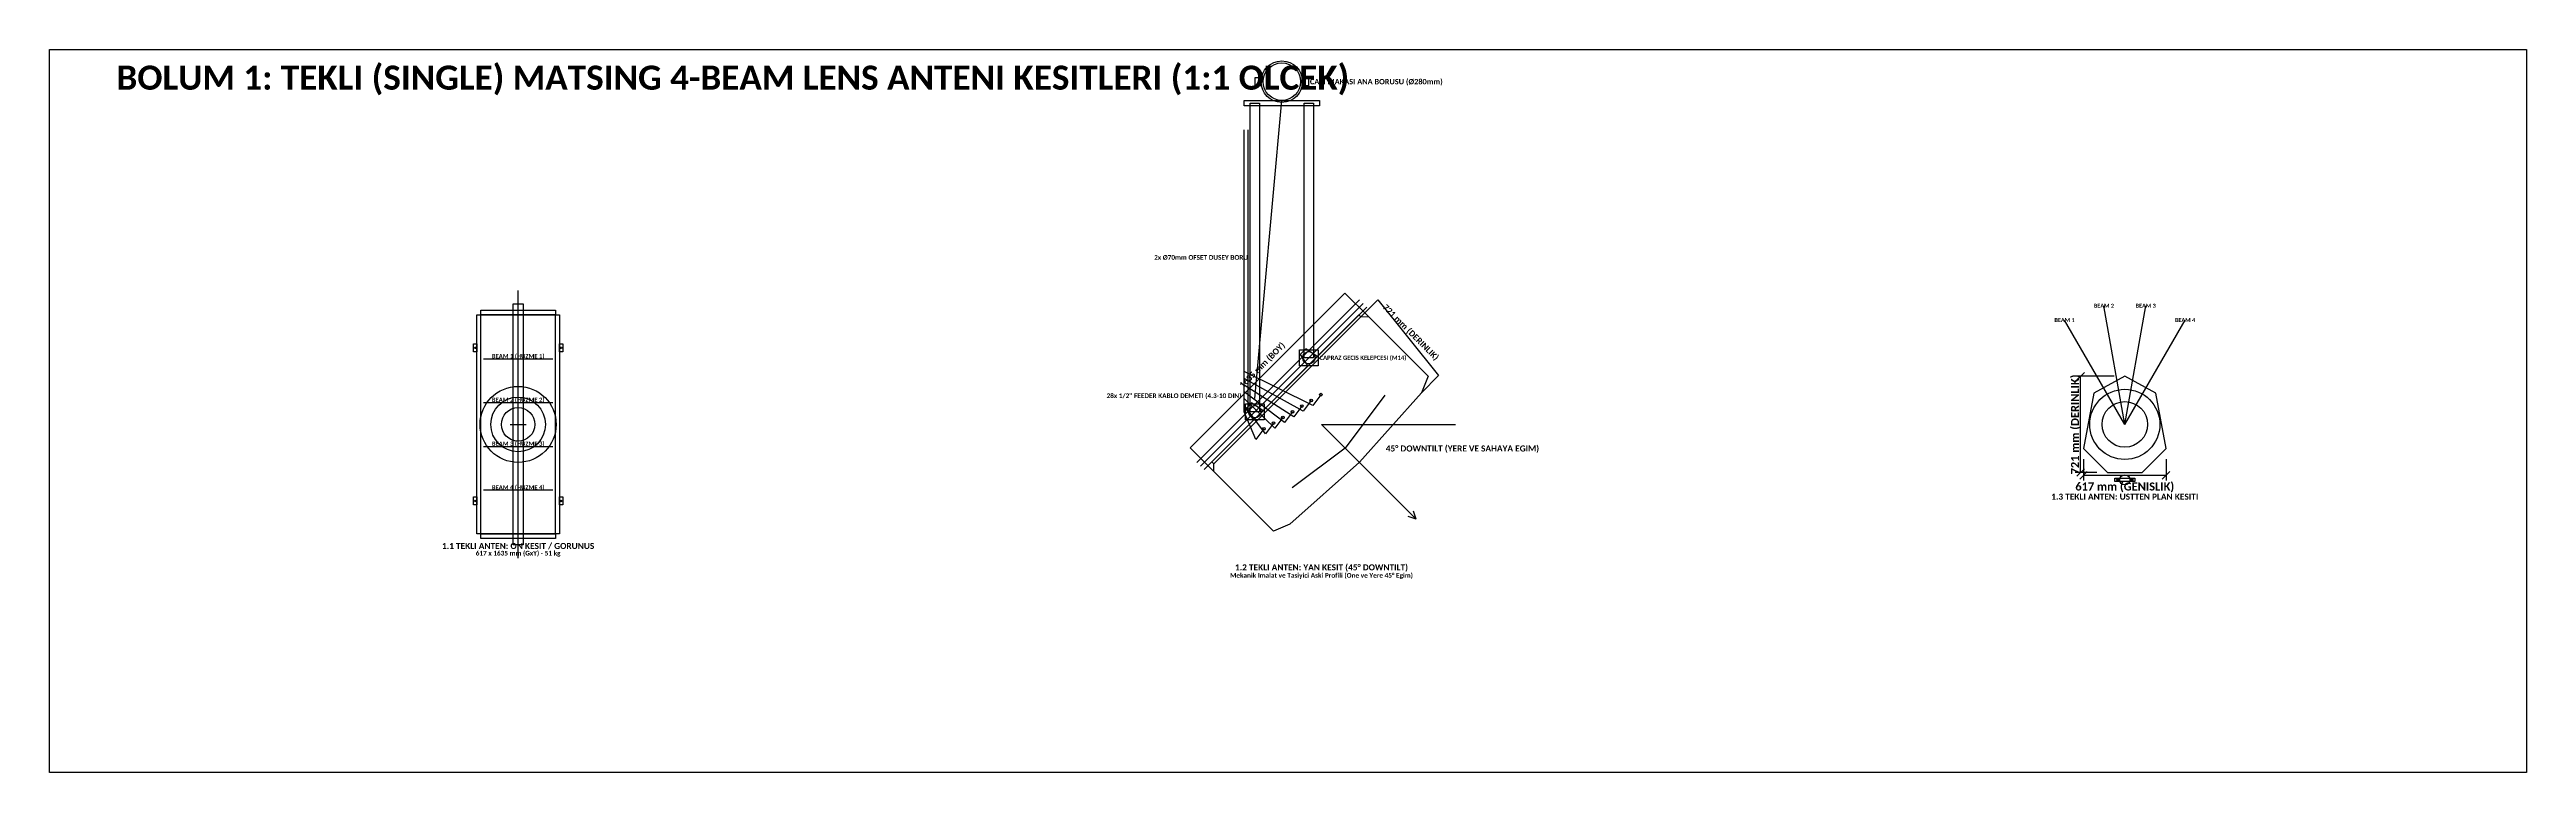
# Model space of a CAD drawing. Header units: millimetres. Extents: x -21500 to 32690, y -2600 to 19800.
# Drawn here: x -21500 to -3000, y 14400 to 19800 of the extents above; entities that cross this region are included whole.
import ezdxf
from ezdxf.enums import TextEntityAlignment as Align

# ---------------------------------------------------------------- set-up
doc = ezdxf.new("R2010")
doc.units = ezdxf.units.MM
for name, color, linetype in [('CELIK_KIRIS_KOLON', 9, 'CONTINUOUS'), ('EKP_MATSING_ANTEN', 2, 'CONTINUOUS'), ('KABLO_TAVALARI', 6, 'CONTINUOUS'), ('METIN_BILGI', 7, 'CONTINUOUS'), ('MONTAJ_BORULARI', 2, 'CONTINUOUS'), ('OLCULER', 1, 'CONTINUOUS')]:
    doc.layers.add(name, color=color, linetype=linetype)
doc.styles.get("Standard").update_dxf_attribs({"font": 'calibrib.ttf'})

msp = doc.modelspace()

# ---------------------------------------------------------------- linework, layer by layer
at = {"layer": 'CELIK_KIRIS_KOLON'}
for p, q in [((-12498, 17194), (-12296, 19420)), ((-11720, 17818), (-12818, 16720)), ((-11720, 17818), (-11706, 17804)), ((-12117, 17564), (-12160, 17522)), ((-12160, 17522), (-12102, 17436)), ((-12031, 17507), (-12117, 17564)), ((-12102, 17436), (-12031, 17507)), ((-12522, 17160), (-12564, 17117)), ((-12564, 17117), (-12507, 17031)), ((-12436, 17102), (-12522, 17160)), ((-12507, 17031), (-12436, 17102)), ((-12818, 16720), (-12804, 16706))]:
    msp.add_line(p, q, dxfattribs=at)
for points in [[(-12496, 19530), (-12496, 19590), (-12456, 19590), (-12456, 19530)], [(-12136, 19530), (-12136, 19590), (-12096, 19590), (-12096, 19530)], [(-12578, 19380), (-12578, 19420), (-12014, 19420), (-12014, 19380)], [(-18278, 17818), (-18278, 17852), (-17722, 17852), (-17722, 17818)], [(-18334, 17542), (-18334, 17602), (-18308, 17602), (-18308, 17542)], [(-17692, 17542), (-17692, 17602), (-17666, 17602), (-17666, 17542)], [(-12164, 17438), (-12164, 17558), (-12024, 17558), (-12024, 17438)], [(-12568, 17034), (-12568, 17154), (-12428, 17154), (-12428, 17034)], [(-6075, 16574), (-6075, 16598), (-5925, 16598), (-5925, 16574)], [(-18334, 16398), (-18334, 16458), (-18308, 16458), (-18308, 16398)], [(-17692, 16398), (-17692, 16458), (-17666, 16458), (-17666, 16398)], [(-18278, 16148), (-18278, 16182), (-17722, 16182), (-17722, 16148)]]:
    msp.add_lwpolyline(points, close=True, dxfattribs=at)
for centre, radius in [((-12296, 19560), 155), ((-18320, 17572), 6), ((-17680, 17572), 6), ((-12094, 17498), 46.1), ((-12498, 17094), 46.1), ((-6055, 16586), 6), ((-5945, 16586), 6), ((-18320, 16428), 6), ((-17680, 16428), 6)]:
    msp.add_circle(centre, radius, dxfattribs=at)
at = {"layer": 'EKP_MATSING_ANTEN'}
for p, q in [((-18278, 16182), (-18278, 17818)), ((-17722, 16182), (-17722, 17818)), ((-12804, 16706), (-11706, 17804)), ((-11706, 17804), (-11649, 17805)), ((-11649, 17805), (-11202, 17359)), ((-18259, 17490), (-17741, 17490)), ((-11526, 17219), (-11822, 16822)), ((-11254, 17236), (-11717, 16717)), ((-11202, 17359), (-11254, 17236)), ((-6231, 17234), (-6308, 16820)), ((-6000, 17360), (-6231, 17234)), ((-5769, 17234), (-6000, 17360)), ((-5692, 16820), (-5769, 17234)), ((-18259, 17164), (-17741, 17164)), ((-18259, 16836), (-17741, 16836)), ((-12805, 16649), (-12804, 16706)), ((-11717, 16717), (-12236, 16254)), ((-11822, 16822), (-12219, 16526)), ((-6308, 16820), (-6130, 16640)), ((-5870, 16640), (-5692, 16820)), ((-18259, 16510), (-17741, 16510)), ((-12359, 16202), (-12805, 16649)), ((-6130, 16640), (-5870, 16640)), ((-12236, 16254), (-12359, 16202))]:
    msp.add_line(p, q, dxfattribs=at)
msp.add_lwpolyline([(-18308, 16182), (-18308, 17818), (-17692, 17818), (-17692, 16182)], close=True, dxfattribs=at)
for centre, radius in [((-18000, 17000), 284), ((-6000, 17000), 262), ((-18000, 17000), 204), ((-18000, 17000), 125), ((-6000, 17000), 170)]:
    msp.add_circle(centre, radius, dxfattribs=at)
at = {"layer": 'KABLO_TAVALARI'}
for p, q in [((-12578, 17094), (-12578, 19200)), ((-12548, 17094), (-12548, 19200)), ((-12065, 17142), (-12578, 17394)), ((-12136, 17099), (-12578, 17344)), ((-12207, 17057), (-12578, 17294)), ((-12277, 17014), (-12578, 17244)), ((-12005, 17222), (-12065, 17142)), ((-12348, 16972), (-12578, 17194)), ((-12419, 16930), (-12578, 17144)), ((-12490, 16887), (-12578, 17094)), ((-12288, 17052), (-12348, 16972)), ((-12217, 17094), (-12277, 17014)), ((-12147, 17137), (-12207, 17057)), ((-12076, 17179), (-12136, 17099)), ((-12430, 16967), (-12490, 16887)), ((-12359, 17010), (-12419, 16930))]:
    msp.add_line(p, q, dxfattribs=at)
for centre in [(-12005, 17222), (-12288, 17052), (-12217, 17094), (-12147, 17137), (-12076, 17179), (-12430, 16967), (-12359, 17010)]:
    msp.add_circle(centre, 10, dxfattribs=at)
at = {"layer": 'METIN_BILGI'}
for p, q in [((-18000, 16940), (-18000, 17060)), ((-18060, 17000), (-17940, 17000))]:
    msp.add_line(p, q, dxfattribs=at)
msp.add_lwpolyline([(-21500, 14400), (-21500, 19800), (-3000, 19800), (-3000, 14400)], close=True, dxfattribs=at)
at = {"layer": 'MONTAJ_BORULARI'}
for p, q in [((-18000, 16000), (-18000, 18000)), ((-11716, 17930), (-12930, 16716)), ((-11689, 17903), (-12903, 16689)), ((-11662, 17876), (-12876, 16662))]:
    msp.add_line(p, q, dxfattribs=at)
for points in [[(-12533, 17094), (-12533, 19400), (-12463, 19400), (-12463, 17094)], [(-12129, 17498), (-12129, 19400), (-12059, 19400), (-12059, 17498)], [(-18038, 16100), (-18038, 17900), (-17962, 17900), (-17962, 16100)]]:
    msp.add_lwpolyline(points, close=True, dxfattribs=at)
for centre, radius in [((-12296, 19560), 140), ((-6000, 16586), 38.1)]:
    msp.add_circle(centre, radius, dxfattribs=at)
at = {"layer": 'OLCULER'}
for p, q in [((-12981, 16825), (-11825, 17981)), ((-11649, 17805), (-11825, 17981)), ((-11706, 17804), (-11578, 17931)), ((-11578, 17931), (-11126, 17364)), ((-6000, 17000), (-6450, 17779)), ((-6000, 17000), (-6156, 17886)), ((-6000, 17000), (-5844, 17886)), ((-6000, 17000), (-5550, 17779)), ((-11254, 17236), (-11126, 17364)), ((-6080, 17360), (-6370, 17360)), ((-6358, 17332), (-6302, 17388)), ((-6330, 16640), (-6330, 17360)), ((-12000, 17000), (-11000, 17000)), ((-12000, 17000), (-11293, 16293)), ((-12805, 16649), (-12981, 16825)), ((-6358, 16612), (-6302, 16668)), ((-6308, 16740), (-6308, 16580)), ((-5692, 16740), (-5692, 16580)), ((-6210, 16640), (-6370, 16640)), ((-6336, 16592), (-6280, 16648)), ((-6308, 16620), (-5692, 16620)), ((-5720, 16592), (-5664, 16648)), ((-11293, 16293), (-11353, 16313)), ((-11293, 16293), (-11313, 16353))]:
    msp.add_line(p, q, dxfattribs=at)

# ---------------------------------------------------------------- texts
at = {"layer": 'EKP_MATSING_ANTEN'}
for s, p in [('BEAM 1 (HUZME 1)', (-18000, 17510)), ('BEAM 2 (HUZME 2)', (-18000, 17184)), ('BEAM 3 (HUZME 3)', (-18000, 16856)), ('BEAM 4 (HUZME 4)', (-18000, 16530))]:
    msp.add_text(s, height=32, dxfattribs=at).set_placement(p, align=Align.MIDDLE_CENTER)
at = {"layer": 'KABLO_TAVALARI'}
msp.add_text('28x 1/2" FEEDER KABLO DEMETI (4.3-10 DIN)', height=35, dxfattribs=at).set_placement((-12598, 17214), align=Align.MIDDLE_RIGHT)
at = {"layer": 'METIN_BILGI'}
msp.add_text('BOLUM 1: TEKLI (SINGLE) MATSING 4-BEAM LENS ANTENI KESITLERI (1:1 OLCEK)', height=180, dxfattribs=at).set_placement((-21000, 19500))
for s, height, p in [('CATI MAKASI ANA BORUSU (Ø280mm)', 40, (-12086, 19560)), ('CAPRAZ GECIS KELEPCESI (M14)', 32, (-12014, 17498))]:
    msp.add_text(s, height=height, dxfattribs=at).set_placement(p, align=Align.MIDDLE_LEFT)
msp.add_text('2x Ø70mm OFSET DUSEY BORU', height=35, dxfattribs=at).set_placement((-12548, 18247), align=Align.MIDDLE_RIGHT)
for s, height, p in [('1.3 TEKLI ANTEN: USTTEN PLAN KESITI', 45, (-6000, 16460)), ('1.1 TEKLI ANTEN: ON KESIT / GORUNUS', 45, (-18000, 16092)), ('617 x 1635 mm (GxY) - 51 kg', 35, (-18000, 16038)), ('1.2 TEKLI ANTEN: YAN KESIT (45° DOWNTILT)', 45, (-12000, 15932)), ('Mekanik Imalat ve Tasiyici Aski Profili (One ve Yere 45° Egim)', 35, (-12000, 15872))]:
    msp.add_text(s, height=height, dxfattribs=at).set_placement(p, align=Align.MIDDLE_CENTER)
at = {"layer": 'OLCULER'}
for s, height, rotation, p in [('721 mm (DERINLIK)', 45, -45, (-11332, 17688)), ('1635 mm (BOY)', 45, 45, (-12443, 17443)), ('721 mm (DERINLIK)', 60, 90, (-6372, 17000))]:
    msp.add_text(s, height=height, rotation=rotation, dxfattribs=at).set_placement(p, align=Align.MIDDLE_CENTER)
for s, height, p in [('BEAM 1', 30, (-6450, 17779)), ('BEAM 2', 30, (-6156, 17886)), ('BEAM 3', 30, (-5844, 17886)), ('BEAM 4', 30, (-5550, 17779)), ('617 mm (GENISLIK)', 60, (-6000, 16536))]:
    msp.add_text(s, height=height, dxfattribs=at).set_placement(p, align=Align.MIDDLE_CENTER)
msp.add_text('45° DOWNTILT (YERE VE SAHAYA EGIM)', height=45, dxfattribs=at).set_placement((-11520, 16820), align=Align.MIDDLE_LEFT)

doc.saveas('drawing.dxf')
